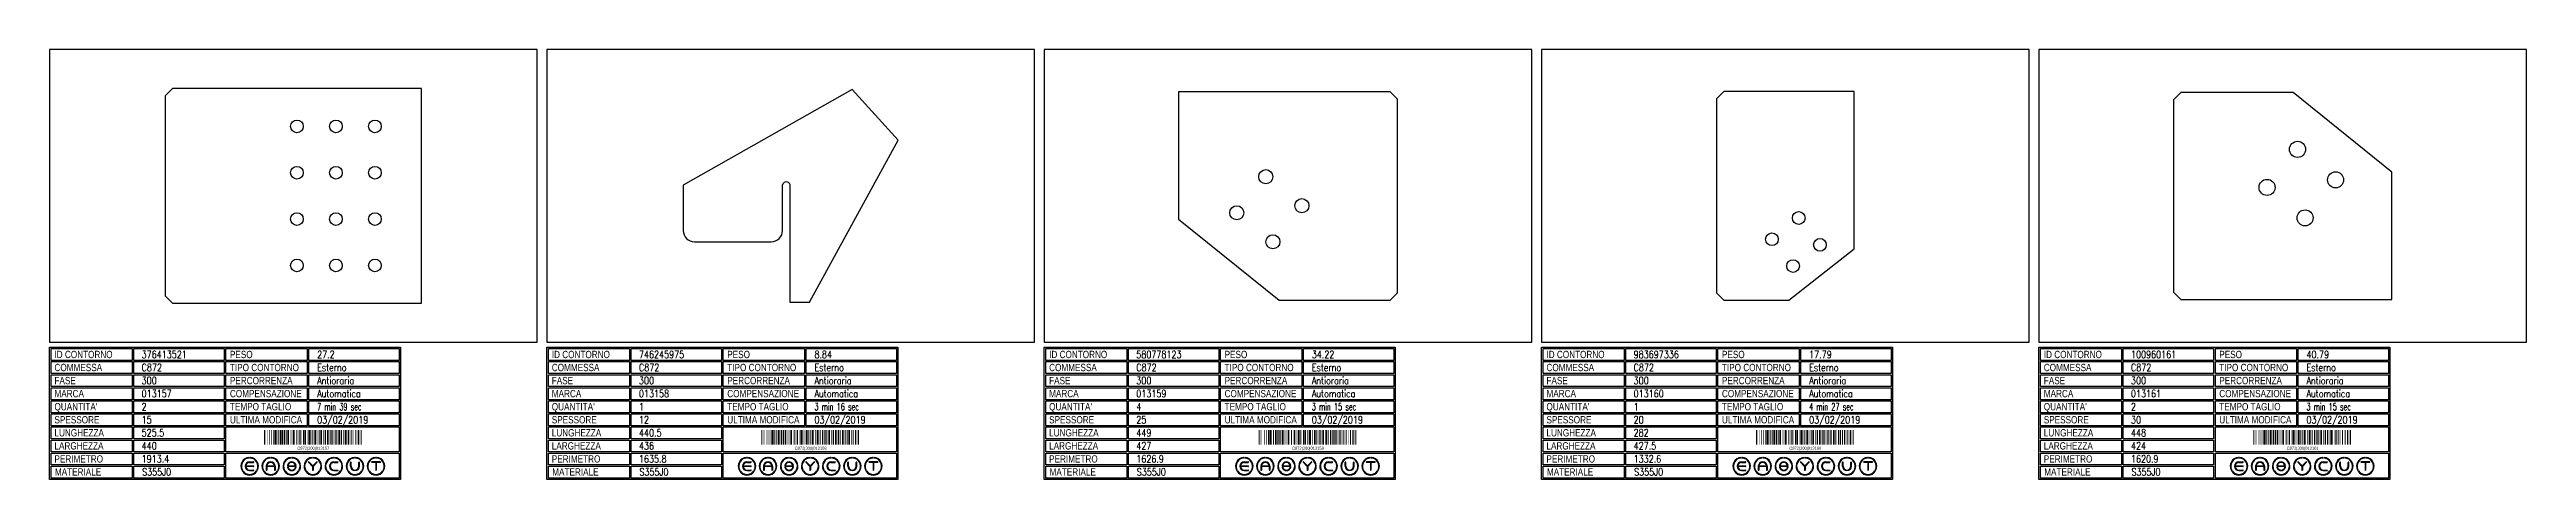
# Model space of a CAD drawing. Header units: millimetres. Extents: x 10000 to 53102, y 10000 to 35064.
# Drawn here: x 10000 to 15080, y 22210 to 23091 of the extents above; entities that cross this region are included whole.
import ezdxf
from ezdxf.enums import TextEntityAlignment as Align

# ---------------------------------------------------------------- set-up
doc = ezdxf.new("R2010")
doc.units = ezdxf.units.MM
doc.styles.add('EasyCutStyle', font='romans.shx', dxfattribs={"width": 0.8})
doc.styles.add('EasyCutStyle1', font='arial.ttf', dxfattribs={"width": 0.8})

# ---------------------------------------------------------------- blocks, each defined once
blk = doc.blocks.new('BlockShape01')
at = {"color": 253}
blk.add_lwpolyline([(0, 0), (720, 0), (720, -271), (0, -271)], close=True, dxfattribs=at)
at = {"color": 2}
for points in [[(3, -2.9), (169.3, -2.9), (169.3, -27.3), (3, -27.3)], [(3, -2.9), (169.3, -2.9), (169.3, -27.3), (3, -27.3)], [(3, -29.6), (169.3, -29.6), (169.3, -54), (3, -54)], [(361.9, -2.9), (528.3, -2.9), (528.3, -27.3), (361.9, -27.3)], [(361.9, -29.6), (528.3, -29.6), (528.3, -54), (361.9, -54)], [(3, -56.4), (169.3, -56.4), (169.3, -80.8), (3, -80.8)], [(3, -83.1), (169.3, -83.1), (169.3, -107.6), (3, -107.6)], [(361.9, -56.4), (528.3, -56.4), (528.3, -80.8), (361.9, -80.8)], [(361.9, -83.1), (528.3, -83.1), (528.3, -107.6), (361.9, -107.6)], [(3, -109.9), (169.3, -109.9), (169.3, -134.3), (3, -134.3)], [(3, -136.7), (169.3, -136.7), (169.3, -161.1), (3, -161.1)], [(361.9, -109.9), (528.3, -109.9), (528.3, -134.3), (361.9, -134.3)], [(361.9, -136.7), (528.3, -136.7), (528.3, -161.1), (361.9, -161.1)], [(3, -163.4), (169.3, -163.4), (169.3, -187.9), (3, -187.9)], [(3, -190.2), (169.3, -190.2), (169.3, -214.6), (3, -214.6)], [(3, -217), (169.3, -217), (169.3, -241.4), (3, -241.4)], [(3, -243.7), (169.3, -243.7), (169.3, -268.1), (3, -268.1)]]:
    blk.add_lwpolyline(points, close=True, dxfattribs=at)
at = {"color": 1}
for points in [[(172.7, -2.9), (358.1, -2.9), (358.1, -27.3), (172.7, -27.3)], [(172.7, -29.6), (358.1, -29.6), (358.1, -54), (172.7, -54)], [(531.6, -2.9), (717, -2.9), (717, -27.3), (531.6, -27.3)], [(531.6, -29.6), (717, -29.6), (717, -54), (531.6, -54)], [(172.7, -56.4), (358.1, -56.4), (358.1, -80.8), (172.7, -80.8)], [(172.7, -83.1), (358.1, -83.1), (358.1, -107.6), (172.7, -107.6)], [(531.6, -56.4), (717, -56.4), (717, -80.8), (531.6, -80.8)], [(531.6, -83.1), (717, -83.1), (717, -107.6), (531.6, -107.6)], [(172.7, -109.9), (358.1, -109.9), (358.1, -134.3), (172.7, -134.3)], [(172.7, -136.7), (358.1, -136.7), (358.1, -161.1), (172.7, -161.1)], [(531.6, -109.9), (717, -109.9), (717, -134.3), (531.6, -134.3)], [(531.6, -136.7), (717, -136.7), (717, -161.1), (531.6, -161.1)], [(172.7, -163.4), (358.1, -163.4), (358.1, -187.9), (172.7, -187.9)], [(172.7, -190.2), (358.1, -190.2), (358.1, -214.6), (172.7, -214.6)], [(361.9, -163.4), (717, -163.4), (717, -214.6), (361.9, -214.6)], [(172.7, -217), (358.1, -217), (358.1, -241.4), (172.7, -241.4)], [(172.7, -243.7), (358.1, -243.7), (358.1, -268.1), (172.7, -268.1)], [(361.9, -217), (717, -217), (717, -268.1), (361.9, -268.1)]]:
    blk.add_lwpolyline(points, close=True, dxfattribs=at)
at = {"color": 161, "style": 'EasyCutStyle1', "width": 0.8}
for s, p in [('COMMESSA', (10.1, -49.1)), ('ID CONTORNO', (10.1, -22.4)), ('TIPO CONTORNO', (370, -49.1)), ('PESO', (370, -22.4)), ('FASE', (10.1, -75.9)), ('MARCA', (10.1, -102.6)), ('COMPENSAZIONE', (370, -102.6)), ('PERCORRENZA', (370, -75.9)), ("QUANTITA'", (10.1, -129.4)), ('SPESSORE', (10.1, -156.2)), ('TEMPO TAGLIO', (370, -129.4)), ('ULTIMA MODIFICA', (370, -156.2)), ('LUNGHEZZA', (10.1, -182.9)), ('LARGHEZZA', (10.1, -209.7)), ('PERIMETRO', (10.1, -236.5)), ('MATERIALE', (11, -263.2))]:
    blk.add_text(s, height=15, dxfattribs=at).set_placement(p)
at = {"style": 'EasyCutStyle'}
for tag, p, width in [('ORDERSHAPE', (188.9, -49.1), 0.8), ('IDSHAPE', (188.9, -22.4), 0.8), ('TYPESHAPE', (548.8, -49.1), 0.8), ('WEIGTHSHAPE', (548.8, -22.4), 0.8), ('PHASESHAPE', (188.9, -75.9), 0.8), ('MKSHAPE', (188.9, -102.6), 0.8), ('JOUSHAPE', (548.8, -75.9), 0.8), ('COMPSHAPE', (548.8, -102.6), 0.8), ('TKSHAPE', (188.9, -156.2), 0.8), ('QTASHAPE', (188.9, -129.4), 0.8), ('TIMECUTSHAPE', (548.8, -129.4), 0.65), ('LASTMODIFYSHAPE', (548.8, -156.2), 0.8), ('LENGTHSHAPE', (188.9, -182.9), 0.8), ('HEIGHTSHAPE', (188.9, -209.7), 0.8), ('PERIMETERSHAPE', (188.9, -236.5), 0.8), ('MATSHAPE', (189.8, -263.2), 0.8)]:
    blk.add_attdef(tag, p, '', height=15, dxfattribs=dict(at, width=width))
blk = doc.blocks.new('Logo')
for color, points in [(140, [(-144.9, -7.2, -1), (-145.9, -7.6, -0.520567), (-131.2, 17.9, -1), (-131.1, 16.9, 0.520567)]), (256, [(-121.7, 0.5), (-137.5, 0.5, -0.394366), (-129.6, 7.9), (-121.7, 7.9, 1), (-121.7, 9), (-129.6, 9, 1), (-129.6, -9), (-121.7, -9, 1), (-121.7, -7.9), (-129.6, -7.9, -0.394366), (-137.5, -0.5), (-121.7, -0.5, 1)]), (140, [(-114.3, -7.2, 1), (-113.3, -7.6, 0.520567), (-128, 17.9, 0.916853), (-128.2, 16.9, 0.043377), (-128.1, 16.9, -0.520567)]), (140, [(-101.7, -7.2, -1), (-102.7, -7.6, -0.520567), (-88, 17.9, -1), (-87.9, 16.9, 0.520567)]), (140, [(-71.1, -7.2, 1), (-70.1, -7.6, 0.520567), (-84.8, 17.9, 1), (-84.9, 16.9, -0.520567)]), (140, [(-58.5, -7.2, -1), (-59.5, -7.6, -0.520567), (-44.8, 17.9, -1), (-44.7, 16.9, 0.520567)]), (256, [(-36.6, -0.5, -0.486114), (-35.5, -1.9, -0.776377), (-50.9, -2, 1), (-51.9, -2.3, 0.776377), (-34.5, -2.1, 0.486114), (-36.6, 0.5), (-49.8, 0.5, -0.486114), (-50.9, 1.9, -0.776377), (-35.5, 2, 1), (-34.5, 2.3, 0.776377), (-51.9, 2.1, 0.486114), (-49.8, -0.5)]), (140, [(-27.9, -7.2, 1), (-26.9, -7.6, 0.520567), (-41.6, 17.9, 1), (-41.7, 16.9, -0.520567)]), (140, [(-15.3, -7.2, -1), (-16.3, -7.6, -0.520567), (-1.6, 17.9, -1), (-1.5, 16.9, 0.520567)]), (256, [(0, 0.8), (-8.1, 8.8, 1), (-8.8, 8.1), (-0.5, -0.2), (-0.5, -7.9, 1), (0.5, -7.9), (0.5, -0.2), (8.8, 8.1, 1), (8.1, 8.8)]), (140, [(15.3, -7.2, 1), (16.3, -7.6, 0.520567), (1.6, 17.9, 1), (1.5, 16.9, -0.520567)]), (140, [(27.9, -7.2, -1), (26.9, -7.6, -0.520567), (41.6, 17.9, -1), (41.7, 16.9, 0.520567)]), (256, [(43.2, -9), (51.1, -9, 1), (51.1, -7.9), (43.2, -7.9, -1), (43.2, 7.9), (51.1, 7.9, 1), (51.1, 9), (43.2, 9, 1)]), (140, [(58.5, -7.2, 1), (59.5, -7.6, 0.520567), (44.8, 17.9, 1), (44.7, 16.9, -0.520567)]), (140, [(71.1, -7.2, -1), (70.1, -7.6, -0.520567), (84.8, 17.9, -1), (84.9, 16.9, 0.520567)]), (256, [(78.5, 0), (78.5, 7.9, 1), (77.4, 7.9), (77.4, 0, 1), (95.4, 0), (95.4, 7.9, 1), (94.3, 7.9), (94.3, 0, -1)]), (140, [(101.7, -7.2, 1), (102.7, -7.6, 0.520567), (88, 17.9, 1), (87.9, 16.9, -0.520567)]), (140, [(114.3, -7.2, -1), (113.3, -7.6, -0.520567), (128, 17.9, -1), (128.1, 16.9, 0.520567)]), (256, [(121.1, 9, 1), (121.1, 7.9), (129.1, 7.9), (129.1, -7.9, 1), (130.1, -7.9), (130.1, 7.9), (138.1, 7.9, 1), (138.1, 9)]), (140, [(144.9, -7.2, 1), (145.9, -7.6, 0.520567), (131.2, 17.9, 1), (131.1, 16.9, -0.520567)]), (140, [(-114.9, -10.3, 1), (-115.7, -9.7, -0.520567), (-143.5, -9.7, 1), (-144.3, -10.3, 0.520567)]), (140, [(-71.7, -10.3, 1), (-72.5, -9.7, -0.520567), (-100.3, -9.7, 1), (-101.1, -10.3, 0.520567)]), (140, [(-28.5, -10.3, 1), (-29.3, -9.7, -0.520567), (-57.1, -9.7, 1), (-57.9, -10.3, 0.520567)]), (140, [(14.7, -10.3, 1), (13.9, -9.7, -0.520567), (-13.9, -9.7, 1), (-14.7, -10.3, 0.520567)]), (140, [(57.9, -10.3, 1), (57.1, -9.7, -0.520567), (29.3, -9.7, 1), (28.5, -10.3, 0.520567)]), (140, [(101.1, -10.3, 1), (100.3, -9.7, -0.520567), (72.5, -9.7, 1), (71.7, -10.3, 0.520567)]), (140, [(144.3, -10.3, 1), (143.5, -9.7, -0.520567), (115.7, -9.7, 1), (114.9, -10.3, 0.520567)])]:
    blk.add_hatch(color=color).paths.add_polyline_path(points)
h = blk.add_hatch(color=256)
h.paths.add_polyline_path([(-78.5, -0.5), (-78.5, -7.9, 1), (-77.4, -7.9), (-77.4, 0, 1), (-95.4, 0), (-95.4, -7.9, 1), (-94.3, -7.9), (-94.3, -0.5)])
h.paths.add_polyline_path([(-94.3, 0.5, -0.933992), (-78.5, 0.5)], flags=16)
for p, q in [((-121.7, 0.5), (-137.5, 0.5)), ((-129.6, 9), (-121.7, 9)), ((-129.6, 7.9), (-121.7, 7.9)), ((-95.4, 0), (-95.4, -7.9)), ((-78.5, 0.5), (-94.3, 0.5)), ((-77.4, 0), (-77.4, -7.9)), ((-36.6, 0.5), (-49.8, 0.5)), ((-0.5, -0.2), (-8.8, 8.1)), ((0, 0.8), (-8.1, 8.8)), ((0, 0.8), (8.1, 8.8)), ((0.5, -0.2), (8.8, 8.1)), ((43.2, 9), (51.1, 9)), ((43.2, 7.9), (51.1, 7.9)), ((77.4, 0), (77.4, 7.9)), ((78.5, 0), (78.5, 7.9)), ((94.3, 0), (94.3, 7.9)), ((95.4, 0), (95.4, 7.9)), ((138.1, 9), (121.1, 9)), ((129.1, 7.9), (121.1, 7.9)), ((129.1, 7.9), (129.1, -7.9)), ((130.1, 7.9), (130.1, -7.9)), ((138.1, 7.9), (130.1, 7.9)), ((-121.7, -0.5), (-137.5, -0.5)), ((-129.6, -7.9), (-121.7, -7.9)), ((-129.6, -9), (-121.7, -9)), ((-94.3, -0.5), (-94.3, -7.9)), ((-78.5, -0.5), (-94.3, -0.5)), ((-78.5, -0.5), (-78.5, -7.9)), ((-36.6, -0.5), (-49.8, -0.5)), ((-0.5, -0.2), (-0.5, -7.9)), ((0.5, -0.2), (0.5, -7.9)), ((43.2, -7.9), (51.1, -7.9)), ((43.2, -9), (51.1, -9))]:
    blk.add_line(p, q)
at = {"color": 140}
for centre, radius, start, end in [((-129.6, 0), 18, 95, 205), ((-129.6, 0), 16.9, 95, 205), ((-131.1, 17.4), 0.54, 275, 95), ((-128.1, 17.4), 0.54, 85, 265), ((-129.6, 0), 16.9, 335, 85), ((-129.6, 0), 18, 335, 85), ((-86.4, 0), 18, 95, 205), ((-86.4, 0), 16.9, 95, 205), ((-87.9, 17.4), 0.54, 275, 95), ((-84.9, 17.4), 0.54, 85, 265), ((-86.4, 0), 16.9, 335, 85), ((-86.4, 0), 18, 335, 85), ((-43.2, 0), 18, 95, 205), ((-43.2, 0), 16.9, 95, 205), ((-44.7, 17.4), 0.54, 275, 95), ((-41.7, 17.4), 0.54, 85, 265), ((-43.2, 0), 16.9, 335, 85), ((-43.2, 0), 18, 335, 85), ((0, 0), 18, 95, 205), ((0, 0), 16.9, 95, 205), ((-1.5, 17.4), 0.54, 275, 95), ((1.5, 17.4), 0.54, 85, 265), ((0, 0), 16.9, 335, 85), ((0, 0), 18, 335, 85), ((43.2, 0), 18, 95, 205), ((43.2, 0), 16.9, 95, 205), ((41.7, 17.4), 0.54, 275, 95), ((44.7, 17.4), 0.54, 85, 265), ((43.2, 0), 16.9, 335, 85), ((43.2, 0), 18, 335, 85), ((86.4, 0), 18, 95, 205), ((86.4, 0), 16.9, 95, 205), ((84.9, 17.4), 0.54, 275, 95), ((87.9, 17.4), 0.54, 85, 265), ((86.4, 0), 16.9, 335, 85), ((86.4, 0), 18, 335, 85), ((129.6, 0), 18, 95, 205), ((129.6, 0), 16.9, 95, 205), ((128.1, 17.4), 0.54, 275, 95), ((131.1, 17.4), 0.54, 85, 265), ((129.6, 0), 16.9, 335, 85), ((129.6, 0), 18, 335, 85), ((-145.4, -7.4), 0.54, 205, 25), ((-143.9, -10), 0.54, 35, 215), ((-129.6, 0), 18, 215, 325), ((-129.6, 0), 16.9, 215, 325), ((-115.3, -10), 0.54, 325, 145), ((-113.8, -7.4), 0.54, 155, 335), ((-102.2, -7.4), 0.54, 205, 25), ((-100.7, -10), 0.54, 35, 215), ((-86.4, 0), 18, 215, 325), ((-86.4, 0), 16.9, 215, 325), ((-72.1, -10), 0.54, 325, 145), ((-70.6, -7.4), 0.54, 155, 335), ((-59, -7.4), 0.54, 205, 25), ((-57.5, -10), 0.54, 35, 215), ((-43.2, 0), 18, 215, 325), ((-43.2, 0), 16.9, 215, 325), ((-28.9, -10), 0.54, 325, 145), ((-27.4, -7.4), 0.54, 155, 335), ((-15.8, -7.4), 0.54, 205, 25), ((-14.3, -10), 0.54, 35, 215), ((0, 0), 18, 215, 325), ((0, 0), 16.9, 215, 325), ((14.3, -10), 0.54, 325, 145), ((15.8, -7.4), 0.54, 155, 335), ((27.4, -7.4), 0.54, 205, 25), ((28.9, -10), 0.54, 35, 215), ((43.2, 0), 18, 215, 325), ((43.2, 0), 16.9, 215, 325), ((57.5, -10), 0.54, 325, 145), ((59, -7.4), 0.54, 155, 335), ((70.6, -7.4), 0.54, 205, 25), ((72.1, -10), 0.54, 35, 215), ((86.4, 0), 18, 215, 325), ((86.4, 0), 16.9, 215, 325), ((100.7, -10), 0.54, 325, 145), ((102.2, -7.4), 0.54, 155, 335), ((113.8, -7.4), 0.54, 205, 25), ((115.3, -10), 0.54, 35, 215), ((129.6, 0), 18, 215, 325), ((129.6, 0), 16.9, 215, 325), ((143.9, -10), 0.54, 325, 145), ((145.4, -7.4), 0.54, 155, 335)]:
    blk.add_arc(centre, radius, start, end, dxfattribs=at)
for centre, radius, start, end in [((-129.6, 0), 9, 90, 270), ((-129.6, 0), 7.92, 90, 176.0904), ((-121.7, 8.5), 0.54, 270, 90), ((-121.7, 0), 0.54, 270, 90), ((-86.4, 0), 9, 0, 180), ((-86.4, 0), 7.92, 3.9096, 176.0904), ((-49.8, 1.6), 2.16, 166.2998, 270), ((-43.2, 0), 9, 15, 166.2998), ((-43.2, 0), 7.92, 15, 166.2998), ((-49.8, 1.6), 1.08, 166.2998, 270), ((-36.6, -1.6), 2.16, 346.2998, 90), ((-35, 2.2), 0.54, 195, 15), ((-8.5, 8.5), 0.54, 45, 225), ((8.5, 8.5), 0.54, 315, 135), ((43.2, 0), 9, 90, 270), ((43.2, 0), 7.92, 90, 270), ((51.1, 8.5), 0.54, 270, 90), ((77.9, 7.9), 0.54, 0, 180), ((86.4, 0), 9, 180, 0), ((86.4, 0), 7.92, 180, 0), ((94.9, 7.9), 0.54, 0, 180), ((121.1, 8.5), 0.54, 90, 270), ((138.1, 8.5), 0.54, 270, 90), ((-129.6, 0), 7.92, 183.9096, 270), ((-121.7, -8.5), 0.54, 270, 90), ((-94.9, -7.9), 0.54, 180, 0), ((-77.9, -7.9), 0.54, 180, 0), ((-51.4, -2.2), 0.54, 15, 195), ((-43.2, 0), 9, 195, 346.2998), ((-43.2, 0), 7.92, 195, 346.2998), ((-36.6, -1.6), 1.08, 346.2998, 90), ((0, -7.9), 0.54, 180, 0), ((51.1, -8.5), 0.54, 270, 90), ((129.6, -7.9), 0.54, 180, 0)]:
    blk.add_arc(centre, radius, start, end)
blk = doc.blocks.new('376413521_128', base_point=(302.75, -300))
at = {"linetype": 'Continuous'}
for points, const_width in [([(303.75, -300), (303.75, -270)], 2), ([(306.25, -300), (306.25, -270)], 1), ([(309.25, -300), (309.25, -270)], 1), ([(314.25, -300), (314.25, -270)], 1), ([(318.25, -300), (318.25, -270)], 1), ([(322.75, -300), (322.75, -270)], 2), ([(326.25, -300), (326.25, -270)], 3), ([(329.25, -300), (329.25, -270)], 1), ([(332.75, -300), (332.75, -270)], 2), ([(337.25, -300), (337.25, -270)], 3), ([(340.75, -300), (340.75, -270)], 2), ([(344.25, -300), (344.25, -270)], 3), ([(347.75, -300), (347.75, -270)], 2), ([(352.25, -300), (352.25, -270)], 3), ([(356.25, -300), (356.25, -270)], 1), ([(358.25, -300), (358.25, -270)], 1), ([(360.25, -300), (360.25, -270)], 1), ([(363.75, -300), (363.75, -270)], 4), ([(369.75, -300), (369.75, -270)], 2), ([(373.25, -300), (373.25, -270)], 1), ([(376.25, -300), (376.25, -270)], 3), ([(380.25, -300), (380.25, -270)], 1), ([(384.25, -300), (384.25, -270)], 3), ([(387.75, -300), (387.75, -270)], 2), ([(391.25, -300), (391.25, -270)], 1), ([(395.25, -300), (395.25, -270)], 3), ([(398.75, -300), (398.75, -270)], 2), ([(402.25, -300), (402.25, -270)], 1), ([(404.25, -300), (404.25, -270)], 1), ([(407.75, -300), (407.75, -270)], 4), ([(413.25, -300), (413.25, -270)], 1), ([(417.25, -300), (417.25, -270)], 3), ([(420.75, -300), (420.75, -270)], 2), ([(424.25, -300), (424.25, -270)], 1), ([(428.25, -300), (428.25, -270)], 3), ([(432.75, -300), (432.75, -270)], 2), ([(435.75, -300), (435.75, -270)], 2), ([(439.25, -300), (439.25, -270)], 1), ([(442.25, -300), (442.25, -270)], 3), ([(446.25, -300), (446.25, -270)], 1), ([(450.25, -300), (450.25, -270)], 3), ([(454.75, -300), (454.75, -270)], 2), ([(457.75, -300), (457.75, -270)], 2), ([(461.25, -300), (461.25, -270)], 3), ([(465.25, -300), (465.25, -270)], 1), ([(469.25, -300), (469.25, -270)], 3), ([(472.75, -300), (472.75, -270)], 2), ([(476.25, -300), (476.25, -270)], 3), ([(479.25, -300), (479.25, -270)], 1), ([(482.75, -300), (482.75, -270)], 2), ([(486.25, -300), (486.25, -270)], 1), ([(490.75, -300), (490.75, -270)], 2), ([(496.25, -300), (496.25, -270)], 3), ([(499.25, -300), (499.25, -270)], 1), ([(501.75, -300), (501.75, -270)], 2)]:
    blk.add_lwpolyline(points, dxfattribs=dict(at, const_width=const_width))
blk.add_text('C872|300|013157', height=6).set_placement((403.75, -310.5), align=Align.CENTER)
blk = doc.blocks.new('746245975_128', base_point=(260.2, -302))
at = {"linetype": 'Continuous'}
for points, const_width in [([(261.2, -302), (261.2, -272)], 2), ([(263.7, -302), (263.7, -272)], 1), ([(266.7, -302), (266.7, -272)], 1), ([(271.7, -302), (271.7, -272)], 1), ([(275.7, -302), (275.7, -272)], 1), ([(280.2, -302), (280.2, -272)], 2), ([(283.7, -302), (283.7, -272)], 3), ([(286.7, -302), (286.7, -272)], 1), ([(290.2, -302), (290.2, -272)], 2), ([(294.7, -302), (294.7, -272)], 3), ([(298.2, -302), (298.2, -272)], 2), ([(301.7, -302), (301.7, -272)], 3), ([(305.2, -302), (305.2, -272)], 2), ([(309.7, -302), (309.7, -272)], 3), ([(313.7, -302), (313.7, -272)], 1), ([(315.7, -302), (315.7, -272)], 1), ([(317.7, -302), (317.7, -272)], 1), ([(321.2, -302), (321.2, -272)], 4), ([(327.2, -302), (327.2, -272)], 2), ([(330.7, -302), (330.7, -272)], 1), ([(333.7, -302), (333.7, -272)], 3), ([(337.7, -302), (337.7, -272)], 1), ([(341.7, -302), (341.7, -272)], 3), ([(345.2, -302), (345.2, -272)], 2), ([(348.7, -302), (348.7, -272)], 1), ([(352.7, -302), (352.7, -272)], 3), ([(356.2, -302), (356.2, -272)], 2), ([(359.7, -302), (359.7, -272)], 1), ([(361.7, -302), (361.7, -272)], 1), ([(365.2, -302), (365.2, -272)], 4), ([(370.7, -302), (370.7, -272)], 1), ([(374.7, -302), (374.7, -272)], 3), ([(378.2, -302), (378.2, -272)], 2), ([(381.7, -302), (381.7, -272)], 1), ([(385.7, -302), (385.7, -272)], 3), ([(390.2, -302), (390.2, -272)], 2), ([(393.2, -302), (393.2, -272)], 2), ([(396.7, -302), (396.7, -272)], 1), ([(399.7, -302), (399.7, -272)], 3), ([(403.7, -302), (403.7, -272)], 1), ([(407.7, -302), (407.7, -272)], 3), ([(412.2, -302), (412.2, -272)], 2), ([(415.2, -302), (415.2, -272)], 2), ([(418.7, -302), (418.7, -272)], 3), ([(422.7, -302), (422.7, -272)], 1), ([(426.7, -302), (426.7, -272)], 3), ([(429.7, -302), (429.7, -272)], 1), ([(433.2, -302), (433.2, -272)], 2), ([(437.2, -302), (437.2, -272)], 2), ([(440.7, -302), (440.7, -272)], 3), ([(444.7, -302), (444.7, -272)], 1), ([(448.2, -302), (448.2, -272)], 2), ([(453.7, -302), (453.7, -272)], 3), ([(456.7, -302), (456.7, -272)], 1), ([(459.2, -302), (459.2, -272)], 2)]:
    blk.add_lwpolyline(points, dxfattribs=dict(at, const_width=const_width))
blk.add_text('C872|300|013158', height=6).set_placement((361.2, -312.5), align=Align.CENTER)
blk = doc.blocks.new('580778123_128', base_point=(264.5, -306.5))
at = {"linetype": 'Continuous'}
for points, const_width in [([(265.5, -306.5), (265.5, -276.5)], 2), ([(268, -306.5), (268, -276.5)], 1), ([(271, -306.5), (271, -276.5)], 1), ([(276, -306.5), (276, -276.5)], 1), ([(280, -306.5), (280, -276.5)], 1), ([(284.5, -306.5), (284.5, -276.5)], 2), ([(288, -306.5), (288, -276.5)], 3), ([(291, -306.5), (291, -276.5)], 1), ([(294.5, -306.5), (294.5, -276.5)], 2), ([(299, -306.5), (299, -276.5)], 3), ([(302.5, -306.5), (302.5, -276.5)], 2), ([(306, -306.5), (306, -276.5)], 3), ([(309.5, -306.5), (309.5, -276.5)], 2), ([(314, -306.5), (314, -276.5)], 3), ([(318, -306.5), (318, -276.5)], 1), ([(320, -306.5), (320, -276.5)], 1), ([(322, -306.5), (322, -276.5)], 1), ([(325.5, -306.5), (325.5, -276.5)], 4), ([(331.5, -306.5), (331.5, -276.5)], 2), ([(335, -306.5), (335, -276.5)], 1), ([(338, -306.5), (338, -276.5)], 3), ([(342, -306.5), (342, -276.5)], 1), ([(346, -306.5), (346, -276.5)], 3), ([(349.5, -306.5), (349.5, -276.5)], 2), ([(353, -306.5), (353, -276.5)], 1), ([(357, -306.5), (357, -276.5)], 3), ([(360.5, -306.5), (360.5, -276.5)], 2), ([(364, -306.5), (364, -276.5)], 1), ([(366, -306.5), (366, -276.5)], 1), ([(369.5, -306.5), (369.5, -276.5)], 4), ([(375, -306.5), (375, -276.5)], 1), ([(379, -306.5), (379, -276.5)], 3), ([(382.5, -306.5), (382.5, -276.5)], 2), ([(386, -306.5), (386, -276.5)], 1), ([(390, -306.5), (390, -276.5)], 3), ([(394.5, -306.5), (394.5, -276.5)], 2), ([(397.5, -306.5), (397.5, -276.5)], 2), ([(401, -306.5), (401, -276.5)], 1), ([(404, -306.5), (404, -276.5)], 3), ([(408, -306.5), (408, -276.5)], 1), ([(412, -306.5), (412, -276.5)], 3), ([(416.5, -306.5), (416.5, -276.5)], 2), ([(419.5, -306.5), (419.5, -276.5)], 2), ([(423, -306.5), (423, -276.5)], 3), ([(427, -306.5), (427, -276.5)], 1), ([(431, -306.5), (431, -276.5)], 3), ([(435, -306.5), (435, -276.5)], 1), ([(437.5, -306.5), (437.5, -276.5)], 2), ([(441, -306.5), (441, -276.5)], 1), ([(443.5, -306.5), (443.5, -276.5)], 2), ([(448, -306.5), (448, -276.5)], 1), ([(452.5, -306.5), (452.5, -276.5)], 2), ([(458, -306.5), (458, -276.5)], 3), ([(461, -306.5), (461, -276.5)], 1), ([(463.5, -306.5), (463.5, -276.5)], 2)]:
    blk.add_lwpolyline(points, dxfattribs=dict(at, const_width=const_width))
blk.add_text('C872|300|013159', height=6).set_placement((365.5, -317), align=Align.CENTER)
blk = doc.blocks.new('983697336_128', base_point=(181, -306.25))
at = {"linetype": 'Continuous'}
for points, const_width in [([(182, -306.25), (182, -276.25)], 2), ([(184.5, -306.25), (184.5, -276.25)], 1), ([(187.5, -306.25), (187.5, -276.25)], 1), ([(192.5, -306.25), (192.5, -276.25)], 1), ([(196.5, -306.25), (196.5, -276.25)], 1), ([(201, -306.25), (201, -276.25)], 2), ([(204.5, -306.25), (204.5, -276.25)], 3), ([(207.5, -306.25), (207.5, -276.25)], 1), ([(211, -306.25), (211, -276.25)], 2), ([(215.5, -306.25), (215.5, -276.25)], 3), ([(219, -306.25), (219, -276.25)], 2), ([(222.5, -306.25), (222.5, -276.25)], 3), ([(226, -306.25), (226, -276.25)], 2), ([(230.5, -306.25), (230.5, -276.25)], 3), ([(234.5, -306.25), (234.5, -276.25)], 1), ([(236.5, -306.25), (236.5, -276.25)], 1), ([(238.5, -306.25), (238.5, -276.25)], 1), ([(242, -306.25), (242, -276.25)], 4), ([(248, -306.25), (248, -276.25)], 2), ([(251.5, -306.25), (251.5, -276.25)], 1), ([(254.5, -306.25), (254.5, -276.25)], 3), ([(258.5, -306.25), (258.5, -276.25)], 1), ([(262.5, -306.25), (262.5, -276.25)], 3), ([(266, -306.25), (266, -276.25)], 2), ([(269.5, -306.25), (269.5, -276.25)], 1), ([(273.5, -306.25), (273.5, -276.25)], 3), ([(277, -306.25), (277, -276.25)], 2), ([(280.5, -306.25), (280.5, -276.25)], 1), ([(282.5, -306.25), (282.5, -276.25)], 1), ([(286, -306.25), (286, -276.25)], 4), ([(291.5, -306.25), (291.5, -276.25)], 1), ([(295.5, -306.25), (295.5, -276.25)], 3), ([(299, -306.25), (299, -276.25)], 2), ([(302.5, -306.25), (302.5, -276.25)], 1), ([(306.5, -306.25), (306.5, -276.25)], 3), ([(311, -306.25), (311, -276.25)], 2), ([(314, -306.25), (314, -276.25)], 2), ([(317.5, -306.25), (317.5, -276.25)], 1), ([(320.5, -306.25), (320.5, -276.25)], 3), ([(324.5, -306.25), (324.5, -276.25)], 1), ([(328.5, -306.25), (328.5, -276.25)], 3), ([(333, -306.25), (333, -276.25)], 2), ([(336, -306.25), (336, -276.25)], 2), ([(340.5, -306.25), (340.5, -276.25)], 3), ([(343.5, -306.25), (343.5, -276.25)], 1), ([(346.5, -306.25), (346.5, -276.25)], 1), ([(350.5, -306.25), (350.5, -276.25)], 3), ([(354, -306.25), (354, -276.25)], 2), ([(358, -306.25), (358, -276.25)], 2), ([(362.5, -306.25), (362.5, -276.25)], 3), ([(366.5, -306.25), (366.5, -276.25)], 1), ([(369, -306.25), (369, -276.25)], 2), ([(374.5, -306.25), (374.5, -276.25)], 3), ([(377.5, -306.25), (377.5, -276.25)], 1), ([(380, -306.25), (380, -276.25)], 2)]:
    blk.add_lwpolyline(points, dxfattribs=dict(at, const_width=const_width))
blk.add_text('C872|300|013160', height=6).set_placement((282, -316.75), align=Align.CENTER)
blk = doc.blocks.new('100960161_128', base_point=(264, -308))
at = {"linetype": 'Continuous'}
for points, const_width in [([(265, -308), (265, -278)], 2), ([(267.5, -308), (267.5, -278)], 1), ([(270.5, -308), (270.5, -278)], 1), ([(275.5, -308), (275.5, -278)], 1), ([(279.5, -308), (279.5, -278)], 1), ([(284, -308), (284, -278)], 2), ([(287.5, -308), (287.5, -278)], 3), ([(290.5, -308), (290.5, -278)], 1), ([(294, -308), (294, -278)], 2), ([(298.5, -308), (298.5, -278)], 3), ([(302, -308), (302, -278)], 2), ([(305.5, -308), (305.5, -278)], 3), ([(309, -308), (309, -278)], 2), ([(313.5, -308), (313.5, -278)], 3), ([(317.5, -308), (317.5, -278)], 1), ([(319.5, -308), (319.5, -278)], 1), ([(321.5, -308), (321.5, -278)], 1), ([(325, -308), (325, -278)], 4), ([(331, -308), (331, -278)], 2), ([(334.5, -308), (334.5, -278)], 1), ([(337.5, -308), (337.5, -278)], 3), ([(341.5, -308), (341.5, -278)], 1), ([(345.5, -308), (345.5, -278)], 3), ([(349, -308), (349, -278)], 2), ([(352.5, -308), (352.5, -278)], 1), ([(356.5, -308), (356.5, -278)], 3), ([(360, -308), (360, -278)], 2), ([(363.5, -308), (363.5, -278)], 1), ([(365.5, -308), (365.5, -278)], 1), ([(369, -308), (369, -278)], 4), ([(374.5, -308), (374.5, -278)], 1), ([(378.5, -308), (378.5, -278)], 3), ([(382, -308), (382, -278)], 2), ([(385.5, -308), (385.5, -278)], 1), ([(389.5, -308), (389.5, -278)], 3), ([(394, -308), (394, -278)], 2), ([(397, -308), (397, -278)], 2), ([(400.5, -308), (400.5, -278)], 1), ([(403.5, -308), (403.5, -278)], 3), ([(407.5, -308), (407.5, -278)], 1), ([(411.5, -308), (411.5, -278)], 3), ([(416, -308), (416, -278)], 2), ([(419, -308), (419, -278)], 2), ([(423.5, -308), (423.5, -278)], 3), ([(426.5, -308), (426.5, -278)], 1), ([(429.5, -308), (429.5, -278)], 1), ([(433.5, -308), (433.5, -278)], 3), ([(438, -308), (438, -278)], 2), ([(440.5, -308), (440.5, -278)], 1), ([(442.5, -308), (442.5, -278)], 1), ([(447, -308), (447, -278)], 2), ([(452, -308), (452, -278)], 2), ([(457.5, -308), (457.5, -278)], 3), ([(460.5, -308), (460.5, -278)], 1), ([(463, -308), (463, -278)], 2)]:
    blk.add_lwpolyline(points, dxfattribs=dict(at, const_width=const_width))
blk.add_text('C872|300|013161', height=6).set_placement((365, -318.5), align=Align.CENTER)

msp = doc.modelspace()

# ---------------------------------------------------------------- linework, layer by layer
for p, q in [((11000, 23091), (10000, 23091)), ((10000, 23091), (10000, 22491)), ((11000, 22491), (11000, 23091)), ((12020, 23091), (11020, 23091)), ((11020, 23091), (11020, 22491)), ((12020, 22491), (12020, 23091)), ((13040, 23091), (12040, 23091)), ((12040, 23091), (12040, 22491)), ((13040, 22491), (13040, 23091)), ((14060, 23091), (13060, 23091)), ((13060, 23091), (13060, 22491)), ((14060, 22491), (14060, 23091)), ((15080, 23091), (14080, 23091)), ((14080, 23091), (14080, 22491)), ((15080, 22491), (15080, 23091)), ((10000, 22491), (11000, 22491)), ((11020, 22491), (12020, 22491)), ((12040, 22491), (13040, 22491)), ((13060, 22491), (14060, 22491)), ((14080, 22491), (15080, 22491))]:
    msp.add_line(p, q)
at = {"color": 2}
for points in [[(10252.3, 22571), (10762.8, 22571), (10762.8, 23011), (10252.3, 23011), (10237.3, 22996), (10237.3, 22586)], [(12522, 22577.5), (12749.5, 22577.5), (12764.5, 22592.5), (12764.5, 22989.5), (12749.5, 23004.5), (12315.5, 23004.5), (12315.5, 22743.5)], [(13434, 22577.3), (13567.5, 22577.3), (13701, 22682.8), (13701, 23004.8), (13434, 23004.8), (13419, 22989.8), (13419, 22592.3)], [(14371, 22579), (14804, 22579), (14804, 22840), (14601.5, 23003), (14371, 23003), (14356, 22988), (14356, 22594)]]:
    msp.add_lwpolyline(points, close=True, dxfattribs=at)
msp.add_lwpolyline([(11518.3, 22573), (11558.3, 22573), (11740.3, 22905), (11646.3, 23009), (11299.8, 22813), (11299.8, 22720, 0.414214), (11322.8, 22697), (11480.3, 22697, 0.414214), (11503.3, 22720), (11503.3, 22813), (11504.3, 22816.5), (11507.3, 22819.5), (11510.8, 22820.5), (11514.8, 22819.5), (11517.3, 22816.5), (11518.3, 22813)], format="xyb", close=True, dxfattribs=at)
at = {"color": 4}
for centre, radius in [((10507.3, 22933.5), 13), ((10587.3, 22933.5), 13), ((10667.3, 22933.5), 13), ((14610.5, 22886.5), 16.5), ((10507.3, 22838.5), 13), ((10587.3, 22838.5), 13), ((10667.3, 22838.5), 13), ((12494.5, 22830.5), 14.5), ((14548, 22808.5), 16.5), ((14688.5, 22824), 16.5), ((12435, 22756.5), 14.5), ((12568.5, 22771), 14.5), ((13587.5, 22745.8), 13), ((14626, 22746), 16.5), ((10507.3, 22743.5), 13), ((10587.3, 22743.5), 13), ((10667.3, 22743.5), 13), ((12509, 22697), 14.5), ((13532.5, 22702.3), 13), ((10507.3, 22648.5), 13), ((10587.3, 22648.5), 13), ((10667.3, 22648.5), 13), ((13576, 22647.3), 13), ((13631, 22690.8), 13)]:
    msp.add_circle(centre, radius, dxfattribs=at)

# ---------------------------------------------------------------- block references
for p, values in [((10000, 22481), {'IDSHAPE': '376413521', 'ORDERSHAPE': 'C872', 'PHASESHAPE': '300', 'MKSHAPE': '013157', 'TKSHAPE': '15', 'LENGTHSHAPE': '525.5', 'HEIGHTSHAPE': '440', 'MATSHAPE': 'S355J0', 'LASTMODIFYSHAPE': '03/02/2019', 'PERIMETERSHAPE': '1913.4', 'WEIGTHSHAPE': '27.2', 'TYPESHAPE': 'Esterno', 'JOUSHAPE': 'Antioraria', 'COMPSHAPE': 'Automatica', 'TIMECUTSHAPE': '7 min 39 sec', 'QTASHAPE': '2'}), ((11020, 22481), {'IDSHAPE': '746245975', 'ORDERSHAPE': 'C872', 'PHASESHAPE': '300', 'MKSHAPE': '013158', 'TKSHAPE': '12', 'LENGTHSHAPE': '440.5', 'HEIGHTSHAPE': '436', 'MATSHAPE': 'S355J0', 'LASTMODIFYSHAPE': '03/02/2019', 'PERIMETERSHAPE': '1635.8', 'WEIGTHSHAPE': '8.84', 'TYPESHAPE': 'Esterno', 'JOUSHAPE': 'Antioraria', 'COMPSHAPE': 'Automatica', 'TIMECUTSHAPE': '3 min 16 sec', 'QTASHAPE': '1'}), ((12040, 22481), {'IDSHAPE': '580778123', 'ORDERSHAPE': 'C872', 'PHASESHAPE': '300', 'MKSHAPE': '013159', 'TKSHAPE': '25', 'LENGTHSHAPE': '449', 'HEIGHTSHAPE': '427', 'MATSHAPE': 'S355J0', 'LASTMODIFYSHAPE': '03/02/2019', 'PERIMETERSHAPE': '1626.9', 'WEIGTHSHAPE': '34.22', 'TYPESHAPE': 'Esterno', 'JOUSHAPE': 'Antioraria', 'COMPSHAPE': 'Automatica', 'TIMECUTSHAPE': '3 min 15 sec', 'QTASHAPE': '4'}), ((13060, 22481), {'IDSHAPE': '983697336', 'ORDERSHAPE': 'C872', 'PHASESHAPE': '300', 'MKSHAPE': '013160', 'TKSHAPE': '20', 'LENGTHSHAPE': '282', 'HEIGHTSHAPE': '427.5', 'MATSHAPE': 'S355J0', 'LASTMODIFYSHAPE': '03/02/2019', 'PERIMETERSHAPE': '1332.6', 'WEIGTHSHAPE': '17.79', 'TYPESHAPE': 'Esterno', 'JOUSHAPE': 'Antioraria', 'COMPSHAPE': 'Automatica', 'TIMECUTSHAPE': '4 min 27 sec', 'QTASHAPE': '1'}), ((14080, 22481), {'IDSHAPE': '100960161', 'ORDERSHAPE': 'C872', 'PHASESHAPE': '300', 'MKSHAPE': '013161', 'TKSHAPE': '30', 'LENGTHSHAPE': '448', 'HEIGHTSHAPE': '424', 'MATSHAPE': 'S355J0', 'LASTMODIFYSHAPE': '03/02/2019', 'PERIMETERSHAPE': '1620.9', 'WEIGTHSHAPE': '40.79', 'TYPESHAPE': 'Esterno', 'JOUSHAPE': 'Antioraria', 'COMPSHAPE': 'Automatica', 'TIMECUTSHAPE': '3 min 15 sec', 'QTASHAPE': '2'})]:
    msp.add_blockref('BlockShape01', p).add_auto_attribs(values)
for name, p in [('376413521_128', (10440, 22281.5)), ('746245975_128', (11460, 22281.5)), ('580778123_128', (12480, 22281.5)), ('983697336_128', (13500, 22281.5)), ('100960161_128', (14520, 22281.5)), ('Logo', (10540, 22237)), ('Logo', (11560, 22237)), ('Logo', (12580, 22237)), ('Logo', (13600, 22237)), ('Logo', (14620, 22237))]:
    msp.add_blockref(name, p)

doc.saveas('drawing.dxf')
